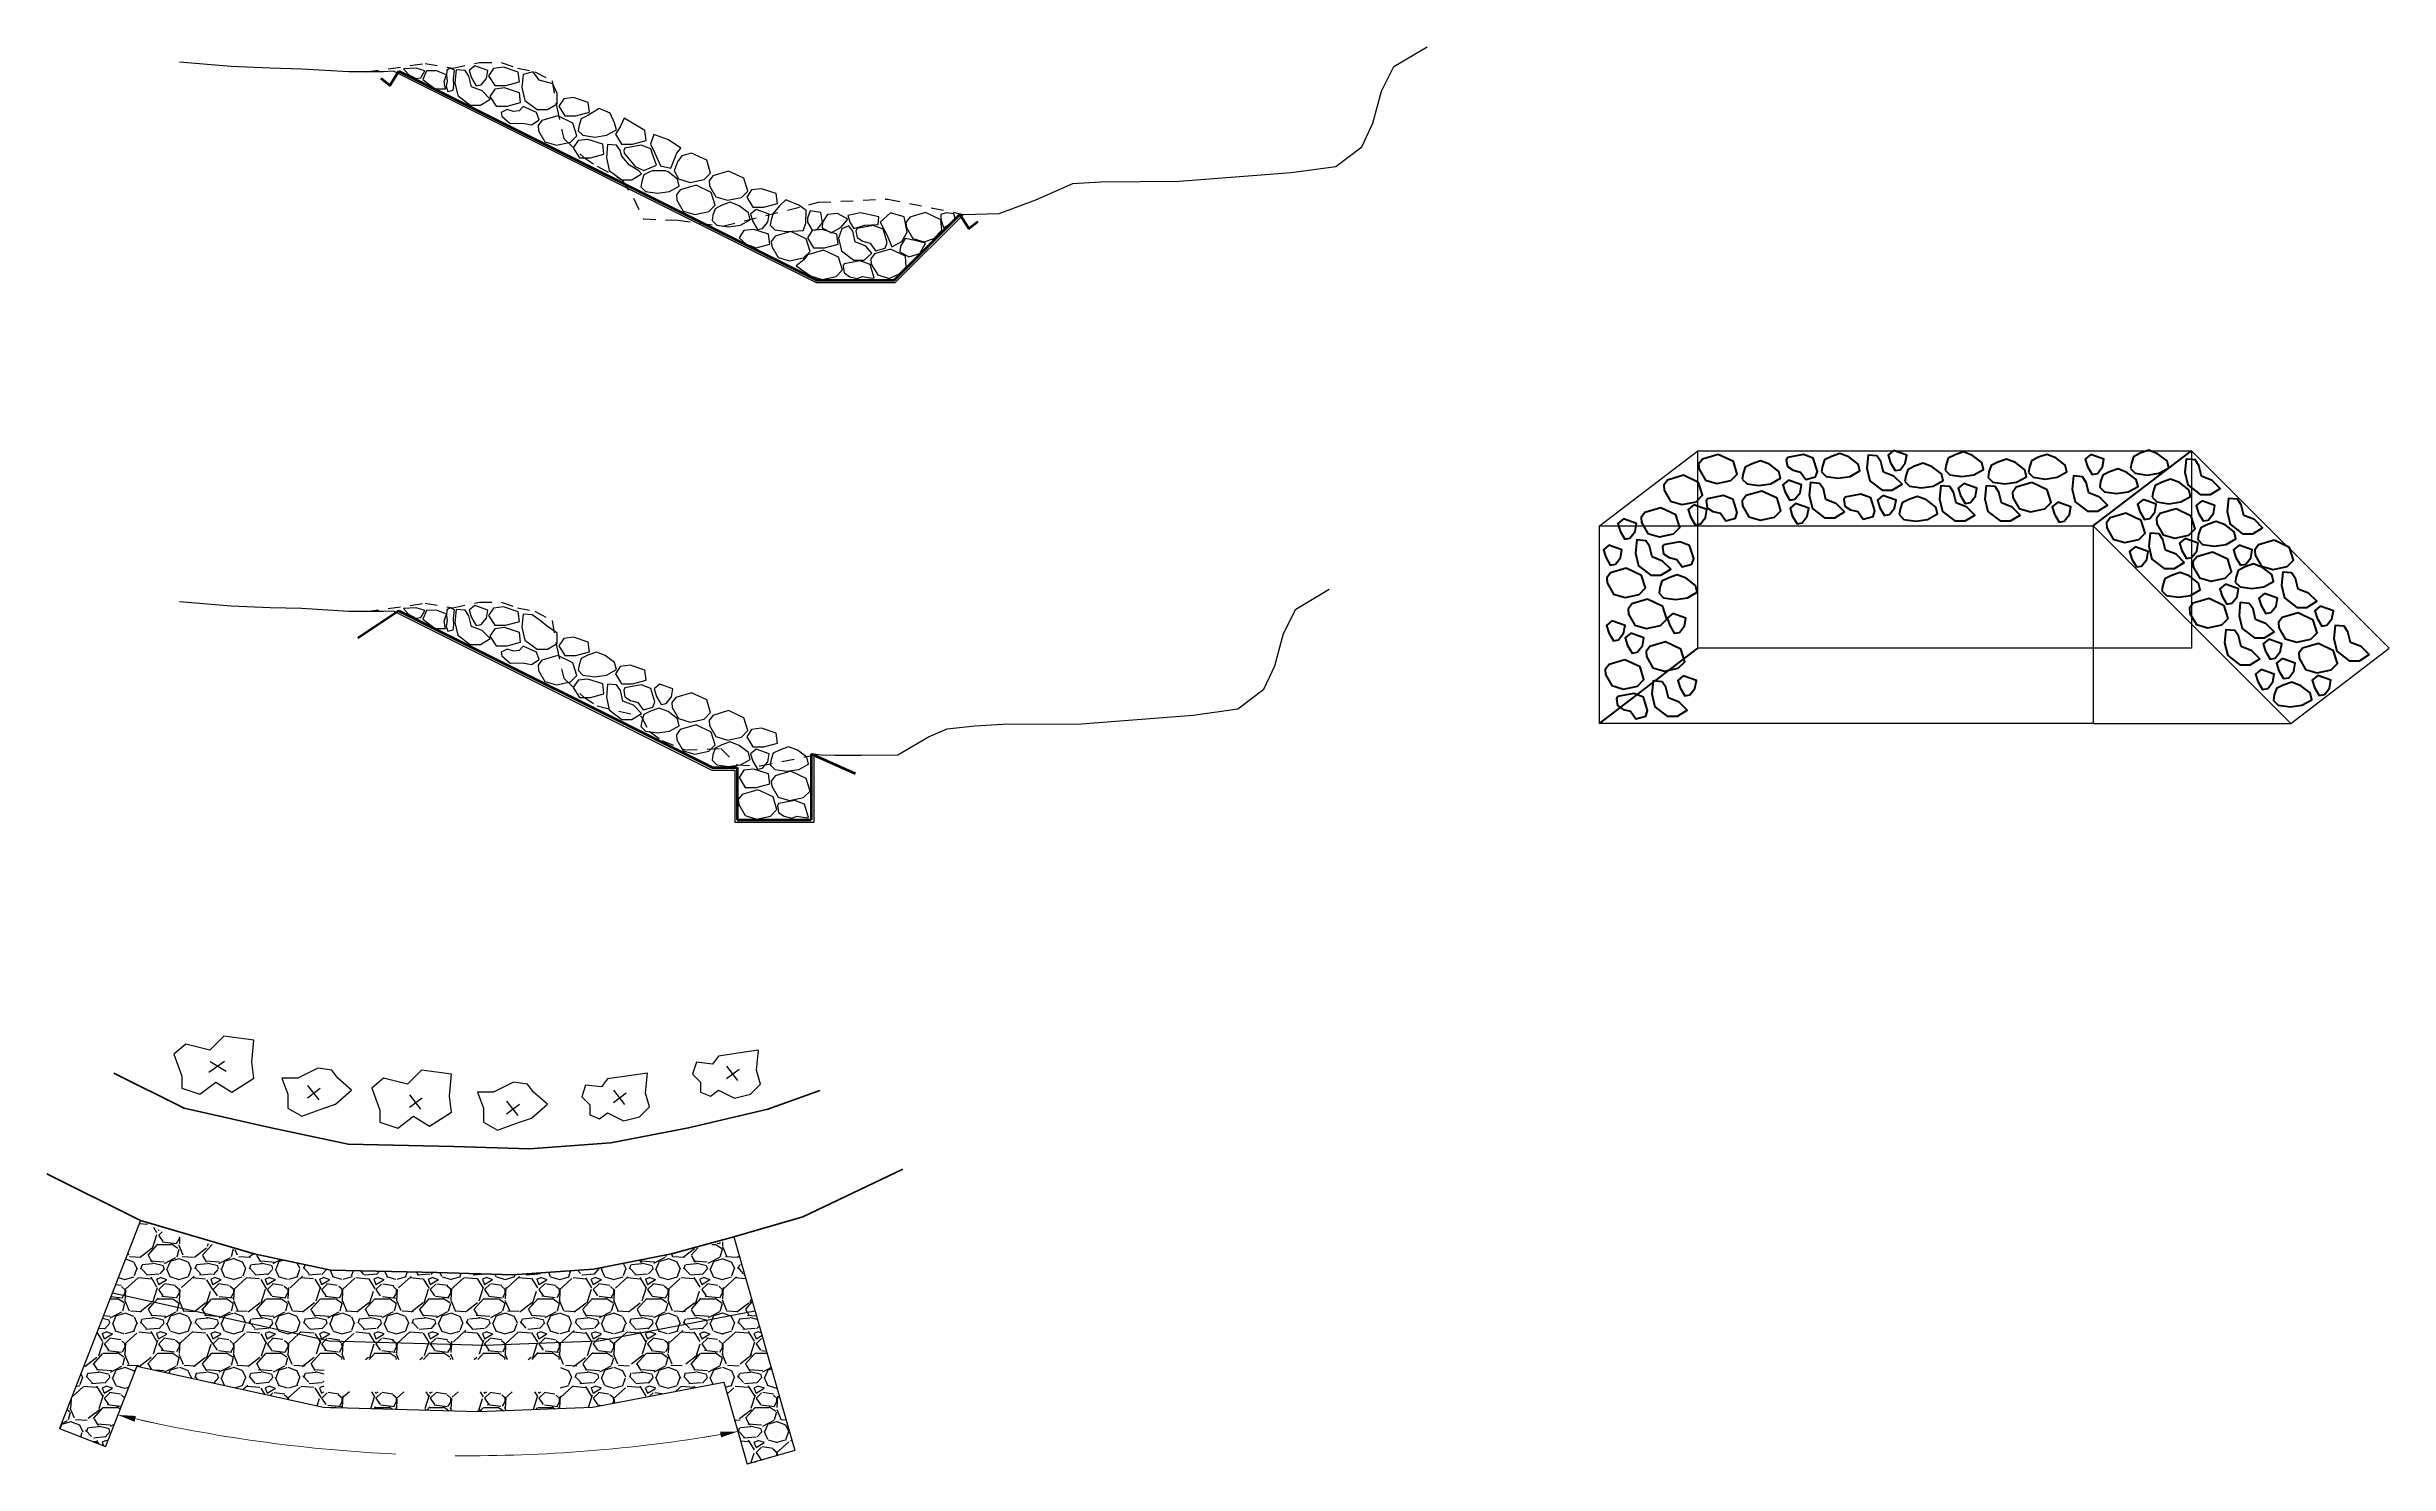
# Model space of a CAD drawing. Header units: feet. Extents: x 425 to 891, y 597 to 1262.
# Drawn here: x 425.46 to 449.18, y 621.18 to 635.53 of the extents above; entities that cross this region are included whole.
import ezdxf

# ---------------------------------------------------------------- set-up
doc = ezdxf.new("R2010")
doc.units = ezdxf.units.FT
doc.header["$MEASUREMENT"] = 0
doc.linetypes.add('HIDDEN', pattern=[0.375, 0.25, -0.125])
for name, color, linetype, lineweight in [('2.Tblk.Text.User', 7, 'Continuous', 18), ('Geotextile', 250, 'Continuous', 53), ('Ground', 252, 'Continuous', 30), ('RipRap', 252, 'Continuous', 40), ('Streambed', 163, 'Continuous', 35)]:
    doc.layers.add(name, color=color, linetype=linetype, lineweight=lineweight)
for name, color, linetype in [('Existing ground', 7, 'Continuous'), ('Riprap Hatch', 253, 'Continuous'), ('Veg.', 102, 'Continuous')]:
    doc.layers.add(name, color=color, linetype=linetype)
doc.styles.add('Notes_Dimensions', font='romans.shx', dxfattribs={"height": 0.078})
doc.dimstyles.get("Standard").update_dxf_attribs({"dimtxt": 0.078, "dimasz": 0.18, "dimexe": 0.18, "dimexo": 0.0625, "dimgap": 0.09, "dimtad": 0, "dimtih": 1, "dimtoh": 1, "dimdec": 4, "dimzin": 0, "dimdsep": 46, "dimtxsty": 'Notes_Dimensions', "dimcen": 0.09, "dimclrd": 256, "dimclre": 256, "dimclrt": 256, "dimadec": 0, "dimazin": 0, "dimtfac": 1, "dimtdec": 4, "dimtofl": 0, "dimtmove": 0, "dimatfit": 3, "dimfxl": 0, "dimtolj": 1, "dimtzin": 0, "dimlwd": -1, "dimlwe": -1, "dimarcsym": 0})
pattern_1 = [(228.0128, (0.396, 0.55), (-4.3999990277, -4.9500007379), [0.0739948, -7.3254984]), (184.9697, (0.3465, 0.495), (6.6000005783, 0.54999521885), [0.1269774, -12.57075875]), (132.5104, (0.22, 0.484), (5.4999948951, -6.0500047706), [0.0895334, -8.8638176]), (267.2737, (0.0055, 0.3465), (0.54999780975, 11.0000001622), [0.1156309, -11.4474569]), (292.8337, (0, 0.231), (-2.750005448, 6.5999980265), [0.11338525, -11.22515515]), (357.2737, (0.044, 0.1265), (-11.0000001622, 0.54999780975), [0.1156309, -11.4474569]), (37.6942, (0.1595, 0.121), (-7.1500040401, -5.49999472284), [0.15291595, -15.13866695]), (72.2553, (0.2805, 0.2145), (3.8500059195, 12.0999979272), [0.1443684, -14.29247655]), (121.4296, (0.3245, 0.352), (-4.4000045288, 7.1499972701), [0.1160225, -11.48624015]), (175.2364, (0.264, 0.451), (6.0500005205, -0.549995343), [0.1324576, -6.49041965]), (222.3974, (0.132, 0.462), (-6.6000040431, -6.0499956451), [0.1712964, -16.95835625]), (138.8141, (0.55, 0.341), (-3.8500016207, 3.2999985223), [0.05846555, -5.7881142]), (171.4692, (0.506, 0.3795), (7.1499990566, -1.1000043505), [0.11123035, -11.01183105]), (225, (0.396, 0.396), (-6e-17, -0.55000017), [0.07778155, -0.7000356]), (203.1986, (0.3575, 0.462), (2.749999852, 1.100000729), [0.0418869, -4.14678825]), (291.8014, (0.319, 0.4455), (-0.549999951, 1.65000015), [0.05923665, -2.9026041]), (30.9638, (0.341, 0.3905), (1.649998912, 1.100001366), [0.09621095, -3.11081265]), (161.5651, (0.4235, 0.44), (1.10000024, -0.54999912), [0.06957005, -1.66968285]), (16.3895, (0, 0.4455), (5.5000012091, 1.6499959904), [0.09746, -9.64856475]), (70.3462, (0.0935, 0.473), (-2.199997386, -6.0500011746), [0.08176355, -8.0945744]), (293.1986, (0.4235, 0.55), (-1.100000729, 2.749999852), [0.08377325, -4.1049019]), (343.6105, (0.4565, 0.473), (-5.5000012091, 1.6499959904), [0.09746, -9.64856475]), (339.444, (0, 0.1045), (-2.7500010145, 1.099997798), [0.093984, -4.6052182]), (294.7751, (0.088, 0.0715), (-2.749995704, 6.050001882), [0.0787479, -7.79605365]), (66.8014, (0.429, 0), (1.100000729, 2.749999852), [0.08377325, -4.1049019]), (17.354, (0.462, 0.077), (-7.1500011105, -2.1999969762), [0.09219705, -9.1274832]), (69.444, (0.1595, 0), (-1.099997798, -2.7500010145), [0.046992, -4.6522102]), (101.3099, (0.396, 0), (-0.549998698, 2.200000414), [0.0280445, -2.77641595]), (165.9638, (0.3905, 0.0275), (1.6500003, -0.549998932), [0.11338525, -2.1543225]), (186.009, (0.2805, 0.055), (5.499999863, 0.5499996246), [0.1050775, -10.40265765]), (303.6901, (0.341, 0.341), (-0.550000734, 1.099999757), [0.0793221, -1.90373095]), (353.1572, (0.385, 0.275), (9.349999651, -1.10000439886), [0.1384867, -13.71015965]), (60.9454, (0.5225, 0.2585), (-2.200000015, -3.8500002115), [0.0566258, -5.6059707]), (90, (0.55, 0.308), (-0.55, 0.55), [0.033, -0.517]), (120.2564, (0.2695, 0.0715), (2.1999971877, -3.8500013507), [0.0764082, -7.564436]), (48.0128, (0.231, 0.1375), (4.3999990277, 4.9500007379), [0.1479896, -7.2515036]), (0, (0.33, 0.2475), (0.55, 0.55), [0.143, -0.407]), (325.3048, (0.473, 0.2475), (-5.4999968424, 3.8500047353), [0.0869627, -8.6093007]), (254.0546, (0.5445, 0.198), (-0.549999939, -2.20000007), [0.0800811, -3.9239794]), (207.646, (0.5225, 0.121), (-10.44999769395, -5.50000424224), [0.13038575, -12.9082107]), (175.4261, (0.407, 0.0605), (-7.1500003071, 0.54999714064), [0.13793945, -13.6559907])]

msp = doc.modelspace()

# ---------------------------------------------------------------- texts
at = {"char_height": 0.09, "attachment_point": 9, "style": 'Notes_Dimensions'}
for insert in [(425.47, 624.267), (425.504, 624.256), (425.538, 624.142), (425.561, 624.13), (425.596, 624.153), (425.643, 624.15), (427.629, 623.537), (427.777, 623.548), (432.735, 623.662), (432.77, 623.696), (430.291, 623.423), (430.473, 623.434)]:
    msp.add_mtext('\\A1;', dxfattribs=dict(at, insert=insert))

# ---------------------------------------------------------------- hatches: boundary and pattern name
at = {"layer": 'Riprap Hatch'}
h = msp.add_hatch(dxfattribs=at)
h.set_pattern_fill('GRAVEL', color=256, scale=0.55, style=0)
h.set_pattern_definition(pattern_1)
h.paths.add_polyline_path([(428.325, 622.426), (429.897, 622.381), (431.05, 622.426), (432.137, 622.634), (431.936, 623.34), (431.787, 623.305), (430.998, 623.152), (430.175, 623.093), (429.409, 623.117), (428.338, 623.14), (427.561, 623.305), (426.876, 623.46), (426.619, 622.801)])
h.paths.add_polyline_path([(426.876, 623.46), (426.679, 623.505), (426.409, 623.64), (426.125, 622.91), (426.619, 622.801)])
h.paths.add_polyline_path([(432.137, 622.634), (432.63, 622.728), (432.423, 623.455), (431.936, 623.34)])
h = msp.add_hatch(dxfattribs=at)
h.set_pattern_fill('GRAVEL', color=256, scale=0.55, style=0)
h.set_pattern_definition(pattern_1)
h.paths.add_polyline_path([(428.262, 621.753), (429.466, 621.719), (429.466, 621.909), (428.268, 621.909), (428.268, 622.235), (429.466, 622.235), (429.466, 622.393), (428.325, 622.426), (426.125, 622.91), (425.591, 621.537), (426.057, 621.356), (426.373, 622.169)])
h = msp.add_hatch(dxfattribs=at)
h.set_pattern_fill('GRAVEL', color=256, scale=0.55, style=0)
h.set_pattern_definition(pattern_1)
h.paths.add_polyline_path([(431.05, 622.426), (429.897, 622.381), (429.466, 622.393), (429.466, 622.235), (430.664, 622.235), (430.664, 621.909), (429.466, 621.909), (429.466, 621.719), (429.834, 621.708), (430.988, 621.753), (432.316, 622.008), (432.553, 621.176), (433.034, 621.313), (432.63, 622.728)])

# ---------------------------------------------------------------- linework, layer by layer
at = {"layer": '2.Tblk.Text.User'}
for centre, radius, start, end in [((429.701, 636.438), 15.176, 257.3522, 267.3359), ((429.725, 636.528), 15.267, 269.5121, 279.6455)]:
    msp.add_arc(centre, radius, start, end, dxfattribs=at)
at = {"layer": 'Existing ground', "linetype": 'HIDDEN', "ltscale": 0.5}
for points in [[(428.695, 635.274), (429.291, 635.356), (429.572, 635.31), (429.841, 635.368), (430.063, 635.368), (430.227, 635.31), (430.403, 635.274), (430.578, 635.181), (430.625, 634.912), (430.695, 634.597), (430.894, 634.41), (431.034, 634.317), (431.282, 634.181), (431.403, 633.993), (431.502, 633.784), (431.851, 633.771), (432.305, 633.711), (433.276, 633.952), (433.976, 633.985), (434.742, 633.83)], [(428.695, 629.81), (429.291, 629.892), (429.572, 629.846), (429.841, 629.904), (430.063, 629.904), (430.227, 629.846), (430.403, 629.811), (430.578, 629.717), (430.625, 629.449), (430.695, 629.133), (430.894, 628.946), (431.034, 628.853), (431.479, 628.748), (431.561, 628.596), (431.689, 628.502), (431.923, 628.409), (432.286, 628.421), (432.45, 628.257), (432.684, 628.245), (433.327, 628.374)]]:
    msp.add_lwpolyline(points, dxfattribs=at)
at = {"layer": 'Geotextile'}
for p, q in [((429.027, 629.816), (428.611, 629.539)), ((429.027, 629.816), (432.202, 628.228)), ((433.202, 628.367), (433.202, 627.701)), ((433.202, 628.367), (433.646, 628.168)), ((432.202, 628.228), (432.452, 628.228)), ((432.452, 628.228), (432.452, 627.701)), ((432.452, 627.701), (433.202, 627.701))]:
    msp.add_line(p, q, dxfattribs=at)
for points in [[(429.027, 635.28), (428.935, 635.136), (428.847, 635.207)], [(429.027, 635.28), (433.257, 633.165), (434.041, 633.165), (434.706, 633.83)], [(434.706, 633.83), (434.798, 633.687), (434.887, 633.758)]]:
    msp.add_lwpolyline(points, dxfattribs=at)
at = {"layer": 'Ground'}
for p, q in [((428.975, 635.278), (433.251, 633.14)), ((434.742, 633.83), (434.051, 633.14)), ((433.251, 633.14), (434.051, 633.14)), ((441.182, 630.675), (442.178, 631.437)), ((442.178, 631.437), (447.178, 631.437)), ((442.178, 629.437), (442.178, 631.437)), ((447.178, 631.437), (449.178, 629.437)), ((447.178, 631.437), (447.178, 629.437)), ((446.182, 630.675), (448.182, 628.675)), ((428.975, 629.814), (432.196, 628.203)), ((447.178, 629.437), (442.178, 629.437)), ((448.182, 628.675), (449.178, 629.437)), ((446.182, 628.675), (448.182, 628.675)), ((433.227, 628.367), (433.227, 627.676)), ((432.196, 628.203), (432.427, 628.203)), ((432.427, 628.203), (432.427, 627.676)), ((432.427, 627.676), (433.227, 627.676)), ((426.41, 623.642), (425.591, 621.537)), ((432.417, 623.477), (433.034, 621.313)), ((426.373, 622.169), (426.057, 621.356)), ((432.316, 622.008), (432.553, 621.176)), ((425.591, 621.537), (426.057, 621.356)), ((433.034, 621.313), (432.553, 621.176))]:
    msp.add_line(p, q, dxfattribs=at)
for points in [[(428.975, 635.278), (428.871, 635.274), (428.519, 635.274), (428.04, 635.301), (427.723, 635.311), (427.328, 635.326), (426.804, 635.371)], [(436.132, 634.16), (436.925, 634.165), (438.062, 634.253), (438.512, 634.315), (438.775, 634.515), (438.887, 634.752), (438.975, 635.076), (439.1, 635.326), (439.437, 635.526)], [(434.742, 633.83), (434.742, 633.83), (434.742, 633.83), (434.742, 633.83), (434.742, 633.83), (435.103, 633.839), (435.476, 633.978), (435.85, 634.142), (436.132, 634.16)], [(441.182, 630.675), (446.182, 630.675), (446.182, 628.675), (441.182, 628.675), (441.182, 630.675)], [(428.975, 629.814), (428.871, 629.81), (428.519, 629.81), (428.04, 629.838), (427.723, 629.847), (427.328, 629.862), (426.804, 629.907)], [(435.14, 628.668), (435.933, 628.673), (437.07, 628.761), (437.52, 628.823), (437.783, 629.023), (437.895, 629.26), (437.983, 629.585), (438.108, 629.834), (438.445, 630.034)], [(433.227, 628.367), (433.297, 628.359), (433.441, 628.356), (433.709, 628.353), (434.079, 628.358), (434.387, 628.541), (434.576, 628.62), (434.858, 628.65), (435.14, 628.668)], [(426.125, 622.91), (428.325, 622.426), (429.897, 622.381), (431.05, 622.426), (432.63, 622.728)], [(426.373, 622.169), (428.262, 621.753), (429.834, 621.708), (430.988, 621.753), (432.316, 622.008)]]:
    msp.add_lwpolyline(points, dxfattribs=at)
at = {"layer": 'RipRap'}
for p, q in [((446.182, 630.675), (447.178, 631.437)), ((441.182, 628.675), (442.178, 629.437))]:
    msp.add_line(p, q, dxfattribs=at)
for points in [[(442.384, 631.4), (442.225, 631.353), (442.186, 631.301), (442.19, 631.25), (442.255, 631.138), (442.371, 631.104), (442.513, 631.134), (442.577, 631.198), (442.539, 631.327), (442.384, 631.4)], [(442.628, 631.15), (442.676, 631.102), (442.796, 631.085), (442.916, 631.102), (443.015, 631.158), (442.998, 631.227), (442.904, 631.3), (442.813, 631.334), (442.727, 631.304), (442.658, 631.27), (442.637, 631.205), (442.628, 631.15)], [(443.085, 631.369), (443.074, 631.346), (443.085, 631.277), (443.142, 631.239), (443.218, 631.22), (443.271, 631.144), (443.37, 631.171), (443.389, 631.228), (443.347, 631.361), (443.248, 631.399), (443.085, 631.369)], [(443.431, 631.223), (443.478, 631.176), (443.599, 631.159), (443.719, 631.176), (443.818, 631.232), (443.801, 631.3), (443.706, 631.374), (443.616, 631.408), (443.53, 631.378), (443.461, 631.343), (443.439, 631.279), (443.431, 631.223)], [(443.889, 631.26), (443.919, 631.131), (444.044, 631.037), (444.147, 631.037), (444.246, 631.097), (444.164, 631.178), (444.057, 631.221), (444.031, 631.329), (443.992, 631.385), (443.902, 631.393), (443.889, 631.26)], [(444.161, 631.438), (444.104, 631.391), (444.128, 631.315), (444.175, 631.235), (444.227, 631.244), (444.279, 631.31), (444.293, 631.391), (444.161, 631.438)], [(444.684, 631.239), (444.731, 631.192), (444.852, 631.175), (444.972, 631.192), (445.071, 631.248), (445.054, 631.317), (444.959, 631.39), (444.869, 631.424), (444.783, 631.394), (444.714, 631.36), (444.692, 631.295), (444.684, 631.239)], [(445.118, 631.166), (445.165, 631.119), (445.286, 631.101), (445.406, 631.119), (445.505, 631.174), (445.488, 631.243), (445.393, 631.316), (445.303, 631.351), (445.217, 631.321), (445.148, 631.286), (445.126, 631.222), (445.118, 631.166)], [(445.527, 631.215), (445.575, 631.168), (445.695, 631.15), (445.815, 631.168), (445.914, 631.224), (445.897, 631.292), (445.803, 631.365), (445.712, 631.4), (445.626, 631.37), (445.557, 631.335), (445.536, 631.271), (445.527, 631.215)], [(446.157, 631.4), (446.101, 631.353), (446.124, 631.277), (446.172, 631.197), (446.224, 631.207), (446.275, 631.273), (446.29, 631.353), (446.157, 631.4)], [(446.559, 631.256), (446.606, 631.209), (446.727, 631.191), (446.847, 631.209), (446.946, 631.264), (446.929, 631.333), (446.834, 631.406), (446.744, 631.441), (446.658, 631.411), (446.589, 631.376), (446.568, 631.312), (446.559, 631.256)], [(447.11, 631.219), (447.14, 631.09), (447.265, 630.995), (447.368, 630.995), (447.467, 631.055), (447.385, 631.137), (447.278, 631.18), (447.252, 631.287), (447.213, 631.343), (447.123, 631.352), (447.11, 631.219)], [(442.032, 631.188), (441.872, 631.14), (441.834, 631.089), (441.838, 631.037), (441.903, 630.925), (442.019, 630.891), (442.161, 630.921), (442.225, 630.986), (442.186, 631.114), (442.032, 631.188)], [(443.095, 631.138), (443.038, 631.091), (443.062, 631.016), (443.109, 630.935), (443.161, 630.945), (443.213, 631.011), (443.227, 631.091), (443.095, 631.138)], [(443.307, 630.982), (443.338, 630.853), (443.462, 630.758), (443.566, 630.758), (443.664, 630.819), (443.583, 630.9), (443.475, 630.943), (443.449, 631.051), (443.411, 631.106), (443.32, 631.115), (443.307, 630.982)], [(444.274, 631.125), (444.322, 631.078), (444.442, 631.061), (444.562, 631.078), (444.661, 631.134), (444.644, 631.202), (444.55, 631.275), (444.459, 631.31), (444.373, 631.28), (444.304, 631.245), (444.283, 631.181), (444.274, 631.125)], [(444.872, 631.106), (444.815, 631.058), (444.839, 630.983), (444.886, 630.903), (444.938, 630.912), (444.99, 630.978), (445.004, 631.058), (444.872, 631.106)], [(445.561, 631.114), (445.402, 631.067), (445.363, 631.015), (445.368, 630.964), (445.432, 630.852), (445.548, 630.817), (445.69, 630.847), (445.755, 630.912), (445.716, 631.041), (445.561, 631.114)], [(445.969, 631.047), (445.999, 630.918), (446.124, 630.824), (446.227, 630.824), (446.326, 630.884), (446.244, 630.966), (446.137, 631.009), (446.111, 631.116), (446.072, 631.172), (445.982, 631.181), (445.969, 631.047)], [(446.248, 631.068), (446.295, 631.02), (446.416, 631.003), (446.536, 631.02), (446.635, 631.076), (446.618, 631.145), (446.523, 631.218), (446.433, 631.252), (446.347, 631.222), (446.278, 631.188), (446.256, 631.124), (446.248, 631.068)], [(446.78, 630.965), (446.827, 630.918), (446.948, 630.9), (447.068, 630.918), (447.167, 630.973), (447.15, 631.042), (447.055, 631.115), (446.965, 631.15), (446.879, 631.12), (446.81, 631.085), (446.788, 631.021), (446.78, 630.965)], [(441.802, 630.86), (441.643, 630.813), (441.604, 630.762), (441.609, 630.71), (441.673, 630.598), (441.789, 630.564), (441.931, 630.594), (441.996, 630.658), (441.957, 630.787), (441.802, 630.86)], [(442.138, 630.89), (442.081, 630.842), (442.105, 630.767), (442.152, 630.687), (442.204, 630.696), (442.256, 630.762), (442.27, 630.842), (442.138, 630.89)], [(442.274, 630.951), (442.263, 630.929), (442.274, 630.86), (442.331, 630.822), (442.407, 630.803), (442.461, 630.727), (442.559, 630.754), (442.578, 630.811), (442.537, 630.944), (442.438, 630.982), (442.274, 630.951)], [(442.825, 631.029), (442.666, 630.982), (442.627, 630.93), (442.631, 630.879), (442.696, 630.767), (442.812, 630.733), (442.954, 630.763), (443.018, 630.827), (442.98, 630.956), (442.825, 631.029)], [(443.168, 630.901), (443.112, 630.854), (443.135, 630.778), (443.183, 630.698), (443.234, 630.708), (443.286, 630.774), (443.301, 630.854), (443.168, 630.901)], [(443.666, 630.968), (443.655, 630.945), (443.666, 630.877), (443.723, 630.839), (443.799, 630.82), (443.853, 630.744), (443.952, 630.77), (443.971, 630.827), (443.929, 630.96), (443.83, 630.998), (443.666, 630.968)], [(444.053, 630.983), (443.996, 630.936), (444.02, 630.86), (444.067, 630.78), (444.119, 630.79), (444.171, 630.856), (444.185, 630.936), (444.053, 630.983)], [(444.217, 630.79), (444.264, 630.742), (444.385, 630.725), (444.505, 630.742), (444.604, 630.798), (444.587, 630.867), (444.492, 630.94), (444.402, 630.974), (444.316, 630.944), (444.247, 630.91), (444.226, 630.845), (444.217, 630.79)], [(444.626, 630.949), (444.656, 630.82), (444.781, 630.726), (444.884, 630.726), (444.983, 630.786), (444.901, 630.867), (444.794, 630.91), (444.768, 631.018), (444.729, 631.074), (444.639, 631.082), (444.626, 630.949)], [(445.084, 630.949), (445.115, 630.82), (445.239, 630.726), (445.343, 630.726), (445.442, 630.786), (445.36, 630.867), (445.252, 630.91), (445.226, 631.018), (445.188, 631.074), (445.097, 631.082), (445.084, 630.949)], [(445.822, 630.917), (445.765, 630.87), (445.789, 630.795), (445.836, 630.715), (445.888, 630.724), (445.94, 630.79), (445.954, 630.87), (445.822, 630.917)], [(446.688, 630.943), (446.631, 630.896), (446.655, 630.821), (446.702, 630.74), (446.754, 630.75), (446.806, 630.816), (446.82, 630.896), (446.688, 630.943)], [(447.02, 630.848), (446.86, 630.801), (446.822, 630.749), (446.826, 630.698), (446.891, 630.586), (447.007, 630.552), (447.149, 630.582), (447.213, 630.646), (447.174, 630.775), (447.02, 630.848)], [(447.281, 630.929), (447.225, 630.882), (447.248, 630.806), (447.295, 630.726), (447.347, 630.735), (447.399, 630.801), (447.414, 630.882), (447.281, 630.929)], [(447.538, 630.821), (447.568, 630.692), (447.693, 630.597), (447.796, 630.597), (447.895, 630.657), (447.813, 630.739), (447.706, 630.782), (447.68, 630.889), (447.641, 630.945), (447.551, 630.954), (447.538, 630.821)], [(441.424, 630.746), (441.367, 630.699), (441.391, 630.623), (441.438, 630.543), (441.49, 630.552), (441.542, 630.618), (441.556, 630.699), (441.424, 630.746)], [(446.513, 630.805), (446.354, 630.758), (446.316, 630.707), (446.32, 630.655), (446.384, 630.543), (446.501, 630.509), (446.642, 630.539), (446.707, 630.603), (446.668, 630.732), (446.513, 630.805)], [(447.24, 630.537), (447.288, 630.489), (447.408, 630.472), (447.529, 630.489), (447.627, 630.545), (447.61, 630.614), (447.516, 630.687), (447.425, 630.721), (447.339, 630.691), (447.27, 630.657), (447.249, 630.593), (447.24, 630.537)], [(441.278, 630.481), (441.222, 630.433), (441.245, 630.358), (441.292, 630.278), (441.344, 630.287), (441.396, 630.353), (441.41, 630.433), (441.278, 630.481)], [(441.547, 630.401), (441.577, 630.272), (441.702, 630.178), (441.805, 630.178), (441.904, 630.238), (441.822, 630.319), (441.715, 630.362), (441.689, 630.47), (441.65, 630.526), (441.56, 630.534), (441.547, 630.401)], [(441.832, 630.485), (441.821, 630.462), (441.832, 630.394), (441.889, 630.356), (441.965, 630.337), (442.018, 630.261), (442.117, 630.288), (442.136, 630.345), (442.094, 630.478), (441.996, 630.516), (441.832, 630.485)], [(446.605, 630.463), (446.548, 630.416), (446.572, 630.34), (446.619, 630.26), (446.671, 630.269), (446.723, 630.335), (446.737, 630.416), (446.605, 630.463)], [(446.745, 630.469), (446.775, 630.34), (446.9, 630.246), (447.003, 630.246), (447.102, 630.306), (447.02, 630.388), (446.913, 630.43), (446.887, 630.538), (446.848, 630.594), (446.758, 630.602), (446.745, 630.469)], [(447.111, 630.548), (447.054, 630.501), (447.078, 630.426), (447.125, 630.346), (447.177, 630.355), (447.229, 630.421), (447.243, 630.501), (447.111, 630.548)], [(447.389, 630.411), (447.229, 630.364), (447.191, 630.312), (447.195, 630.261), (447.259, 630.149), (447.376, 630.115), (447.518, 630.145), (447.582, 630.209), (447.543, 630.338), (447.389, 630.411)], [(447.66, 630.48), (447.603, 630.433), (447.627, 630.357), (447.674, 630.277), (447.726, 630.287), (447.778, 630.353), (447.792, 630.433), (447.66, 630.48)], [(448.015, 630.531), (447.856, 630.484), (447.817, 630.432), (447.821, 630.381), (447.886, 630.269), (448.002, 630.235), (448.144, 630.265), (448.208, 630.329), (448.17, 630.458), (448.015, 630.531)], [(441.454, 630.249), (441.295, 630.201), (441.256, 630.15), (441.261, 630.098), (441.325, 629.986), (441.441, 629.952), (441.583, 629.982), (441.648, 630.047), (441.609, 630.175), (441.454, 630.249)], [(441.785, 629.996), (441.832, 629.949), (441.953, 629.932), (442.073, 629.949), (442.172, 630.005), (442.155, 630.073), (442.06, 630.147), (441.97, 630.181), (441.884, 630.151), (441.815, 630.116), (441.793, 630.052), (441.785, 629.996)], [(446.877, 630.018), (446.924, 629.971), (447.044, 629.954), (447.165, 629.971), (447.264, 630.027), (447.246, 630.096), (447.152, 630.169), (447.061, 630.203), (446.975, 630.173), (446.907, 630.139), (446.885, 630.074), (446.877, 630.018)], [(447.62, 630.105), (447.668, 630.058), (447.788, 630.041), (447.908, 630.058), (448.007, 630.114), (447.99, 630.182), (447.895, 630.255), (447.805, 630.29), (447.719, 630.26), (447.65, 630.225), (447.629, 630.161), (447.62, 630.105)], [(448.087, 630.075), (448.117, 629.946), (448.242, 629.851), (448.345, 629.851), (448.444, 629.912), (448.362, 629.993), (448.255, 630.036), (448.229, 630.144), (448.19, 630.2), (448.1, 630.208), (448.087, 630.075)], [(441.67, 629.933), (441.511, 629.886), (441.472, 629.834), (441.477, 629.783), (441.541, 629.671), (441.657, 629.637), (441.799, 629.667), (441.864, 629.731), (441.825, 629.86), (441.67, 629.933)], [(447.355, 629.941), (447.195, 629.893), (447.157, 629.842), (447.161, 629.79), (447.226, 629.679), (447.342, 629.644), (447.484, 629.674), (447.548, 629.739), (447.509, 629.868), (447.355, 629.941)], [(447.52, 630.086), (447.464, 630.039), (447.487, 629.963), (447.535, 629.883), (447.586, 629.893), (447.638, 629.959), (447.653, 630.039), (447.52, 630.086)], [(447.658, 629.766), (447.688, 629.637), (447.813, 629.543), (447.916, 629.543), (448.015, 629.603), (447.934, 629.685), (447.826, 629.728), (447.8, 629.835), (447.761, 629.891), (447.671, 629.9), (447.658, 629.766)], [(447.915, 629.992), (447.858, 629.945), (447.882, 629.869), (447.929, 629.789), (447.981, 629.798), (448.033, 629.864), (448.047, 629.945), (447.915, 629.992)], [(441.309, 629.715), (441.253, 629.668), (441.276, 629.592), (441.324, 629.512), (441.376, 629.522), (441.427, 629.588), (441.442, 629.668), (441.309, 629.715)], [(441.926, 629.79), (441.869, 629.743), (441.893, 629.668), (441.94, 629.588), (441.992, 629.597), (442.044, 629.663), (442.058, 629.743), (441.926, 629.79)], [(448.255, 629.795), (448.096, 629.748), (448.058, 629.696), (448.062, 629.645), (448.126, 629.533), (448.243, 629.499), (448.384, 629.529), (448.449, 629.593), (448.41, 629.722), (448.255, 629.795)], [(448.481, 629.863), (448.425, 629.816), (448.448, 629.741), (448.495, 629.66), (448.547, 629.67), (448.599, 629.736), (448.613, 629.816), (448.481, 629.863)], [(448.619, 629.535), (448.649, 629.406), (448.774, 629.311), (448.877, 629.311), (448.976, 629.372), (448.894, 629.453), (448.787, 629.496), (448.761, 629.604), (448.722, 629.66), (448.632, 629.668), (448.619, 629.535)], [(441.499, 629.589), (441.443, 629.542), (441.466, 629.466), (441.514, 629.386), (441.565, 629.396), (441.617, 629.462), (441.632, 629.542), (441.499, 629.589)], [(441.851, 629.503), (441.692, 629.455), (441.654, 629.404), (441.658, 629.352), (441.722, 629.24), (441.839, 629.206), (441.98, 629.236), (442.045, 629.301), (442.006, 629.429), (441.851, 629.503)], [(447.512, 629.492), (447.543, 629.363), (447.667, 629.269), (447.77, 629.269), (447.869, 629.329), (447.788, 629.41), (447.68, 629.453), (447.654, 629.561), (447.616, 629.617), (447.525, 629.625), (447.512, 629.492)], [(447.958, 629.529), (447.901, 629.482), (447.925, 629.406), (447.972, 629.326), (448.024, 629.336), (448.076, 629.402), (448.09, 629.482), (447.958, 629.529)], [(448.461, 629.485), (448.302, 629.438), (448.263, 629.387), (448.267, 629.335), (448.332, 629.223), (448.448, 629.189), (448.59, 629.219), (448.654, 629.283), (448.616, 629.412), (448.461, 629.485)], [(441.438, 629.321), (441.279, 629.274), (441.24, 629.222), (441.244, 629.17), (441.309, 629.059), (441.425, 629.024), (441.567, 629.054), (441.631, 629.119), (441.593, 629.248), (441.438, 629.321)], [(447.882, 629.223), (447.825, 629.176), (447.849, 629.1), (447.896, 629.02), (447.948, 629.03), (448, 629.096), (448.014, 629.176), (447.882, 629.223)], [(448.095, 629.332), (448.038, 629.285), (448.062, 629.209), (448.109, 629.129), (448.161, 629.138), (448.213, 629.204), (448.227, 629.285), (448.095, 629.332)], [(441.365, 628.947), (441.354, 628.925), (441.365, 628.856), (441.422, 628.818), (441.498, 628.799), (441.552, 628.723), (441.65, 628.75), (441.669, 628.807), (441.628, 628.94), (441.529, 628.978), (441.365, 628.947)], [(441.713, 628.974), (441.743, 628.845), (441.868, 628.75), (441.971, 628.75), (442.07, 628.81), (441.988, 628.892), (441.881, 628.935), (441.855, 629.043), (441.816, 629.098), (441.726, 629.107), (441.713, 628.974)], [(442.031, 629.158), (441.974, 629.11), (441.998, 629.035), (442.045, 628.955), (442.097, 628.964), (442.149, 629.03), (442.163, 629.11), (442.031, 629.158)], [(448.007, 628.908), (448.054, 628.861), (448.174, 628.843), (448.295, 628.861), (448.394, 628.916), (448.377, 628.985), (448.282, 629.058), (448.192, 629.093), (448.106, 629.063), (448.037, 629.028), (448.015, 628.964), (448.007, 628.908)], [(448.455, 629.16), (448.399, 629.113), (448.422, 629.038), (448.47, 628.958), (448.522, 628.967), (448.574, 629.033), (448.588, 629.113), (448.455, 629.16)]]:
    msp.add_lwpolyline(points, dxfattribs=at)
at = {"layer": 'Riprap Hatch'}
for points in [[(429.073, 635.302), (429.125, 635.245), (429.125, 635.245), (429.198, 635.204), (429.249, 635.213), (429.29, 635.283), (429.202, 635.311), (429.073, 635.302)], [(429.27, 635.194), (429.27, 635.194), (429.395, 635.1), (429.498, 635.1), (429.485, 635.175), (429.508, 635.244), (429.408, 635.284), (429.408, 635.284), (429.307, 635.283), (429.307, 635.283), (429.27, 635.194)], [(429.546, 635.311), (429.512, 635.291), (429.508, 635.233), (429.516, 635.181), (429.506, 635.125), (429.522, 635.073), (429.576, 635.087), (429.583, 635.133), (429.578, 635.201), (429.589, 635.289), (429.546, 635.311)], [(429.594, 635.161), (429.624, 635.032), (429.749, 634.937), (429.852, 634.937), (429.951, 634.997), (429.869, 635.079), (429.761, 635.122), (429.736, 635.23), (429.697, 635.285), (429.607, 635.294), (429.594, 635.161)], [(429.795, 635.334), (429.739, 635.287), (429.762, 635.211), (429.809, 635.131), (429.861, 635.141), (429.913, 635.207), (429.927, 635.287), (429.795, 635.334)], [(430.233, 635.27), (430.084, 635.32), (429.984, 635.308), (429.934, 635.233), (429.997, 635.134), (430.109, 635.134), (430.246, 635.171), (430.233, 635.27)], [(430.272, 635.113), (430.302, 634.984), (430.427, 634.89), (430.53, 634.89), (430.629, 634.95), (430.629, 635.054), (430.586, 635.153), (430.446, 635.187), (430.387, 635.274), (430.285, 635.246), (430.272, 635.113)], [(430.247, 635.061), (430.097, 635.111), (429.998, 635.098), (429.948, 635.024), (430.01, 634.924), (430.122, 634.924), (430.259, 634.962), (430.247, 635.061)], [(430.286, 634.921), (430.243, 634.878), (430.187, 634.87), (430.123, 634.891), (430.063, 634.861), (430.067, 634.823), (430.153, 634.75), (430.278, 634.754), (430.368, 634.737), (430.446, 634.788), (430.42, 634.861), (430.286, 634.921)], [(430.944, 634.964), (430.795, 635.013), (430.695, 635.001), (430.645, 634.926), (430.707, 634.827), (430.819, 634.827), (430.956, 634.864), (430.944, 634.964)], [(430.841, 634.677), (430.889, 634.63), (431.009, 634.613), (431.129, 634.63), (431.228, 634.686), (431.211, 634.755), (431.164, 634.856), (431.055, 634.902), (430.94, 634.832), (430.871, 634.798), (430.85, 634.733), (430.841, 634.677)], [(430.635, 634.827), (430.475, 634.779), (430.437, 634.728), (430.441, 634.676), (430.505, 634.565), (430.622, 634.53), (430.764, 634.56), (430.828, 634.625), (430.789, 634.754), (430.635, 634.827)], [(431.517, 634.678), (431.306, 634.804), (431.268, 634.715), (431.218, 634.641), (431.28, 634.541), (431.392, 634.541), (431.529, 634.579), (431.517, 634.678)], [(431.09, 634.539), (430.941, 634.589), (430.841, 634.576), (430.792, 634.502), (430.854, 634.402), (430.966, 634.402), (431.103, 634.44), (431.09, 634.539)], [(431.275, 634.45), (431.269, 634.473), (431.231, 634.529), (431.14, 634.537), (431.127, 634.404)], [(431.457, 634.269), (431.362, 634.327), (431.282, 634.419), (431.275, 634.45)], [(431.314, 634.501), (431.303, 634.478), (431.307, 634.45)], [(431.307, 634.45), (431.419, 634.316), (431.508, 634.273), (431.634, 634.327), (431.59, 634.45)], [(431.59, 634.45), (431.577, 634.493), (431.478, 634.531), (431.314, 634.501)], [(431.609, 634.638), (431.573, 634.54), (431.617, 634.45)], [(431.84, 634.45), (431.88, 634.499), (431.755, 634.585), (431.609, 634.638)], [(431.617, 634.45), (431.674, 634.32), (431.78, 634.298), (431.84, 634.45)], [(431.812, 634.269), (431.859, 634.188), (431.975, 634.154), (432.117, 634.184), (432.182, 634.248), (432.143, 634.377), (431.988, 634.45)], [(431.89, 634.421), (431.847, 634.361), (431.812, 634.269)], [(431.988, 634.45), (431.89, 634.421)], [(431.127, 634.404), (431.157, 634.275), (431.282, 634.181), (431.385, 634.181), (431.484, 634.241), (431.457, 634.269)], [(431.476, 634.108), (431.524, 634.061), (431.644, 634.044), (431.765, 634.061), (431.864, 634.117), (431.846, 634.186), (431.752, 634.259), (431.725, 634.269)], [(431.592, 634.269), (431.575, 634.263), (431.507, 634.229), (431.485, 634.164), (431.476, 634.108)], [(431.725, 634.269), (431.592, 634.269)], [(432.365, 634.268), (432.206, 634.221), (432.167, 634.17), (432.172, 634.118), (432.236, 634.006), (432.352, 633.972), (432.494, 634.002), (432.559, 634.066), (432.52, 634.195), (432.365, 634.268)], [(432.035, 634.124), (431.875, 634.077), (431.837, 634.026), (431.841, 633.974), (431.906, 633.862), (432.022, 633.828), (432.164, 633.858), (432.228, 633.922), (432.189, 634.051), (432.035, 634.124)], [(432.197, 633.767), (432.245, 633.72), (432.365, 633.703), (432.486, 633.72), (432.584, 633.776), (432.567, 633.844), (432.473, 633.917), (432.382, 633.952), (432.296, 633.922), (432.227, 633.887), (432.206, 633.823), (432.197, 633.767)], [(432.847, 634.041), (432.698, 634.09), (432.598, 634.078), (432.549, 634.003), (432.611, 633.904), (432.723, 633.904), (432.86, 633.941), (432.847, 634.041)], [(432.787, 633.72), (432.834, 633.672), (432.955, 633.655), (433.121, 633.665), (433.148, 633.739), (433.151, 633.868), (433.075, 633.924), (432.945, 633.977), (432.881, 633.917), (432.817, 633.84), (432.796, 633.775), (432.787, 633.72)], [(432.643, 633.88), (432.587, 633.832), (432.61, 633.757), (432.657, 633.677), (432.709, 633.686), (432.761, 633.752), (432.775, 633.832), (432.643, 633.88)], [(433.189, 633.864), (433.163, 633.793), (433.165, 633.751), (433.212, 633.67), (433.264, 633.68), (433.316, 633.746), (433.297, 633.849), (433.189, 633.864)], [(433.571, 633.781), (433.466, 633.839), (433.366, 633.827), (433.316, 633.752), (433.313, 633.693), (433.403, 633.642), (433.503, 633.699), (433.571, 633.781)], [(433.479, 633.59), (433.509, 633.461), (433.634, 633.366), (433.737, 633.366), (433.814, 633.436), (433.754, 633.508), (433.647, 633.551), (433.621, 633.659), (433.582, 633.714), (433.512, 633.682), (433.479, 633.59)], [(433.701, 633.847), (433.572, 633.819), (433.596, 633.743), (433.634, 633.687), (433.743, 633.722), (433.879, 633.728), (433.887, 633.806), (433.701, 633.847)], [(433.666, 633.686), (433.654, 633.663), (433.666, 633.595), (433.723, 633.557), (433.799, 633.538), (433.852, 633.462), (433.951, 633.489), (433.97, 633.546), (433.928, 633.679), (433.829, 633.717), (433.666, 633.686)], [(434.143, 633.806), (434.005, 633.845), (433.898, 633.751), (433.971, 633.615), (434.018, 633.501), (434.119, 633.555), (434.174, 633.65), (434.143, 633.806)], [(434.358, 633.848), (434.199, 633.801), (434.16, 633.749), (434.165, 633.698), (434.229, 633.586), (434.345, 633.552), (434.444, 633.584), (434.525, 633.671), (434.513, 633.775), (434.358, 633.848)], [(434.572, 633.845), (434.513, 633.828), (434.515, 633.785), (434.541, 633.692), (434.59, 633.723), (434.658, 633.791), (434.646, 633.835), (434.572, 633.845)], [(432.768, 633.628), (432.619, 633.678), (432.519, 633.665), (432.47, 633.591), (432.544, 633.529), (432.644, 633.491), (432.781, 633.528), (432.768, 633.628)], [(432.995, 633.655), (432.836, 633.608), (432.797, 633.556), (432.802, 633.505), (432.866, 633.393), (432.982, 633.359), (433.124, 633.389), (433.189, 633.453), (433.15, 633.582), (432.995, 633.655)], [(433.324, 633.469), (433.165, 633.421), (433.126, 633.37), (433.049, 633.309), (433.195, 633.206), (433.311, 633.172), (433.453, 633.202), (433.518, 633.267), (433.479, 633.395), (433.324, 633.469)], [(433.461, 633.628), (433.311, 633.678), (433.212, 633.665), (433.162, 633.591), (433.224, 633.491), (433.336, 633.491), (433.473, 633.528), (433.461, 633.628)], [(434.003, 633.478), (433.843, 633.43), (433.805, 633.379), (433.809, 633.327), (433.874, 633.216), (433.99, 633.181), (434.093, 633.229), (434.164, 633.299), (434.157, 633.405), (434.003, 633.478)], [(434.359, 633.538), (434.249, 633.566), (434.154, 633.584), (434.104, 633.509), (434.1, 633.45), (434.191, 633.399), (434.301, 633.435), (434.359, 633.538)], [(433.534, 633.329), (433.523, 633.306), (433.534, 633.237), (433.591, 633.199), (433.667, 633.18), (433.72, 633.201), (433.819, 633.184), (433.838, 633.188), (433.797, 633.321), (433.698, 633.359), (433.534, 633.329)], [(429.073, 629.838), (429.125, 629.782), (429.125, 629.782), (429.198, 629.74), (429.249, 629.749), (429.29, 629.819), (429.202, 629.847), (429.073, 629.838)], [(429.27, 629.73), (429.27, 629.73), (429.395, 629.636), (429.498, 629.636), (429.485, 629.711), (429.508, 629.781), (429.408, 629.821), (429.408, 629.821), (429.307, 629.819), (429.307, 629.819), (429.27, 629.73)], [(429.546, 629.847), (429.512, 629.827), (429.508, 629.769), (429.516, 629.717), (429.506, 629.661), (429.522, 629.61), (429.576, 629.624), (429.583, 629.669), (429.578, 629.737), (429.589, 629.825), (429.546, 629.847)], [(429.594, 629.697), (429.624, 629.568), (429.749, 629.474), (429.852, 629.474), (429.951, 629.534), (429.869, 629.615), (429.761, 629.658), (429.736, 629.766), (429.697, 629.822), (429.607, 629.83), (429.594, 629.697)], [(429.795, 629.87), (429.739, 629.823), (429.762, 629.748), (429.809, 629.667), (429.861, 629.677), (429.913, 629.743), (429.927, 629.823), (429.795, 629.87)], [(430.233, 629.807), (430.084, 629.856), (429.984, 629.844), (429.934, 629.769), (429.997, 629.67), (430.109, 629.67), (430.246, 629.707), (430.233, 629.807)], [(430.272, 629.649), (430.302, 629.52), (430.427, 629.426), (430.53, 629.426), (430.629, 629.486), (430.629, 629.591), (430.527, 629.659), (430.446, 629.723), (430.375, 629.774), (430.285, 629.782), (430.272, 629.649)], [(430.247, 629.597), (430.097, 629.647), (429.998, 629.635), (429.948, 629.56), (430.01, 629.46), (430.122, 629.46), (430.259, 629.498), (430.247, 629.597)], [(430.286, 629.458), (430.243, 629.415), (430.187, 629.406), (430.123, 629.428), (430.063, 629.397), (430.067, 629.359), (430.153, 629.286), (430.278, 629.29), (430.368, 629.273), (430.446, 629.324), (430.42, 629.397), (430.286, 629.458)], [(430.944, 629.5), (430.795, 629.55), (430.695, 629.537), (430.645, 629.463), (430.707, 629.363), (430.819, 629.363), (430.956, 629.4), (430.944, 629.5)], [(430.635, 629.363), (430.475, 629.316), (430.437, 629.264), (430.441, 629.212), (430.505, 629.101), (430.622, 629.066), (430.764, 629.096), (430.828, 629.161), (430.789, 629.29), (430.635, 629.363)], [(430.841, 629.214), (430.889, 629.166), (431.009, 629.149), (431.129, 629.166), (431.228, 629.222), (431.211, 629.291), (431.116, 629.364), (431.026, 629.398), (430.94, 629.368), (430.871, 629.334), (430.85, 629.269), (430.841, 629.214)], [(431.517, 629.214), (431.367, 629.264), (431.268, 629.252), (431.218, 629.177), (431.28, 629.077), (431.392, 629.077), (431.529, 629.115), (431.517, 629.214)], [(431.09, 629.075), (430.941, 629.125), (430.841, 629.113), (430.792, 629.038), (430.854, 628.939), (430.966, 628.939), (431.103, 628.976), (431.09, 629.075)], [(431.127, 628.94), (431.157, 628.812), (431.282, 628.717), (431.385, 628.717), (431.484, 628.777), (431.403, 628.859), (431.295, 628.902), (431.269, 629.009), (431.231, 629.065), (431.14, 629.074), (431.127, 628.94)], [(431.314, 629.037), (431.303, 629.014), (431.314, 628.946), (431.371, 628.908), (431.447, 628.889), (431.501, 628.813), (431.599, 628.839), (431.618, 628.896), (431.577, 629.029), (431.478, 629.067), (431.314, 629.037)], [(431.668, 629.072), (431.612, 629.025), (431.635, 628.949), (431.682, 628.869), (431.734, 628.878), (431.786, 628.944), (431.8, 629.025), (431.668, 629.072)], [(431.988, 628.987), (431.829, 628.939), (431.79, 628.888), (431.794, 628.836), (431.859, 628.724), (431.975, 628.69), (432.117, 628.72), (432.182, 628.785), (432.143, 628.914), (431.988, 628.987)], [(431.476, 628.644), (431.524, 628.597), (431.644, 628.58), (431.765, 628.597), (431.864, 628.653), (431.846, 628.722), (431.752, 628.795), (431.661, 628.829), (431.575, 628.799), (431.507, 628.765), (431.485, 628.7), (431.476, 628.644)], [(432.365, 628.805), (432.206, 628.757), (432.167, 628.706), (432.172, 628.654), (432.236, 628.542), (432.352, 628.508), (432.494, 628.538), (432.559, 628.603), (432.52, 628.732), (432.365, 628.805)], [(432.035, 628.661), (431.875, 628.613), (431.837, 628.562), (431.841, 628.51), (431.906, 628.398), (432.022, 628.364), (432.164, 628.394), (432.228, 628.459), (432.189, 628.588), (432.035, 628.661)], [(432.197, 628.303), (432.245, 628.256), (432.365, 628.239), (432.486, 628.256), (432.584, 628.312), (432.567, 628.381), (432.473, 628.454), (432.382, 628.488), (432.296, 628.458), (432.227, 628.424), (432.206, 628.359), (432.197, 628.303)], [(432.847, 628.577), (432.698, 628.627), (432.598, 628.614), (432.549, 628.54), (432.611, 628.44), (432.723, 628.44), (432.86, 628.477), (432.847, 628.577)], [(432.643, 628.416), (432.587, 628.369), (432.61, 628.293), (432.657, 628.213), (432.709, 628.222), (432.761, 628.288), (432.775, 628.369), (432.643, 628.416)], [(432.787, 628.256), (432.834, 628.208), (432.955, 628.191), (433.075, 628.208), (433.174, 628.264), (433.157, 628.333), (433.062, 628.406), (432.972, 628.44), (432.886, 628.41), (432.817, 628.376), (432.796, 628.312), (432.787, 628.256)], [(432.661, 628.005), (432.501, 627.957), (432.463, 627.906), (432.467, 627.854), (432.532, 627.743), (432.648, 627.708), (432.79, 627.738), (432.854, 627.803), (432.815, 627.932), (432.661, 628.005)], [(432.768, 628.164), (432.619, 628.214), (432.519, 628.201), (432.47, 628.127), (432.532, 628.027), (432.644, 628.027), (432.781, 628.065), (432.768, 628.164)], [(432.995, 628.191), (432.836, 628.144), (432.797, 628.092), (432.802, 628.041), (432.866, 627.929), (432.982, 627.895), (433.124, 627.925), (433.189, 627.989), (433.15, 628.118), (432.995, 628.191)], [(432.871, 627.865), (432.859, 627.842), (432.871, 627.774), (432.928, 627.736), (433.004, 627.717), (433.057, 627.737), (433.156, 627.721), (433.175, 627.724), (433.133, 627.857), (433.034, 627.895), (432.871, 627.865)]]:
    msp.add_lwpolyline(points, dxfattribs=at)
at = {"layer": 'Streambed'}
for points in [[(426.141, 625.136), (426.852, 624.781), (427.734, 624.581), (428.511, 624.417), (429.582, 624.393), (430.348, 624.37), (431.171, 624.429), (431.96, 624.581), (432.761, 624.77), (433.29, 624.958), (433.29, 624.958)], [(425.462, 624.114), (426.41, 623.642), (427.561, 623.305), (428.338, 623.14), (429.409, 623.117), (430.175, 623.093), (430.998, 623.152), (431.787, 623.305), (432.417, 623.477), (433.117, 623.681), (434.129, 624.164)]]:
    msp.add_lwpolyline(points, dxfattribs=at)
at = {"layer": 'Veg.'}
for p, q in [((427.262, 625.253), (427.101, 625.14)), ((427.117, 625.253), (427.278, 625.156)), ((432.343, 625.205), (432.456, 625.06)), ((432.472, 625.172), (432.343, 625.076)), ((428.101, 625.011), (428.214, 624.866)), ((428.23, 624.979), (428.101, 624.882)), ((431.198, 624.963), (431.311, 624.818)), ((431.327, 624.931), (431.198, 624.834)), ((429.133, 624.915), (429.246, 624.77)), ((429.262, 624.882), (429.133, 624.786)), ((430.117, 624.85), (430.23, 624.705)), ((430.246, 624.818), (430.117, 624.721))]:
    msp.add_line(p, q, dxfattribs=at)
for points in [[(427.253, 625.508), (427.112, 625.367), (426.869, 625.427), (426.748, 625.326), (426.828, 625.104), (426.828, 624.983), (427.011, 624.922), (427.172, 625.043), (427.334, 624.942), (427.557, 625.084), (427.537, 625.245), (427.557, 625.468), (427.253, 625.508)], [(428.204, 625.185), (428.002, 625.084), (427.84, 625.084), (427.901, 624.922), (427.901, 624.781), (428.042, 624.7), (428.265, 624.781), (428.386, 624.821), (428.548, 624.962), (428.407, 625.084), (428.346, 625.165), (428.204, 625.185)], [(429.256, 625.165), (429.115, 625.023), (428.872, 625.084), (428.751, 624.983), (428.832, 624.76), (428.832, 624.639), (429.014, 624.579), (429.175, 624.7), (429.337, 624.599), (429.56, 624.74), (429.54, 624.902), (429.56, 625.124), (429.256, 625.165)], [(432.261, 625.306), (432.2, 625.225), (432.039, 625.245), (431.998, 625.124), (432.079, 625.043), (432.079, 624.942), (432.18, 624.902), (432.261, 624.962), (432.423, 624.882), (432.585, 624.922), (432.686, 625.023), (432.646, 625.165), (432.666, 625.367), (432.524, 625.346), (432.261, 625.306)], [(430.187, 625.043), (429.985, 624.942), (429.823, 624.942), (429.884, 624.781), (429.884, 624.639), (430.025, 624.558), (430.248, 624.639), (430.369, 624.68), (430.531, 624.821), (430.389, 624.942), (430.329, 625.023), (430.187, 625.043)], [(431.14, 625.076), (431.079, 624.995), (430.917, 625.015), (430.877, 624.894), (430.958, 624.813), (430.958, 624.712), (431.059, 624.671), (431.14, 624.732), (431.302, 624.651), (431.463, 624.692), (431.565, 624.793), (431.524, 624.934), (431.544, 625.136), (431.403, 625.116), (431.14, 625.076)]]:
    msp.add_lwpolyline(points, dxfattribs=at)

msp.set_redraw_order([(e.dxf.handle, doc.entitydb.next_handle()) for e in msp.query("TEXT MTEXT ATTDEF DIMENSION ARC_DIMENSION")])  # texts and dimensions are drawn at this point

# ---------------------------------------------------------------- leaders
at = {"layer": '2.Tblk.Text.User'}
for points in [[(426.181, 621.674), (426.575, 621.587)], [(432.461, 621.507), (432.105, 621.447)]]:
    msp.add_leader(points, dimstyle='Standard', override={"dimgap": 0.09, "dimtad": 0}, dxfattribs=at)

doc.saveas('drawing.dxf')
